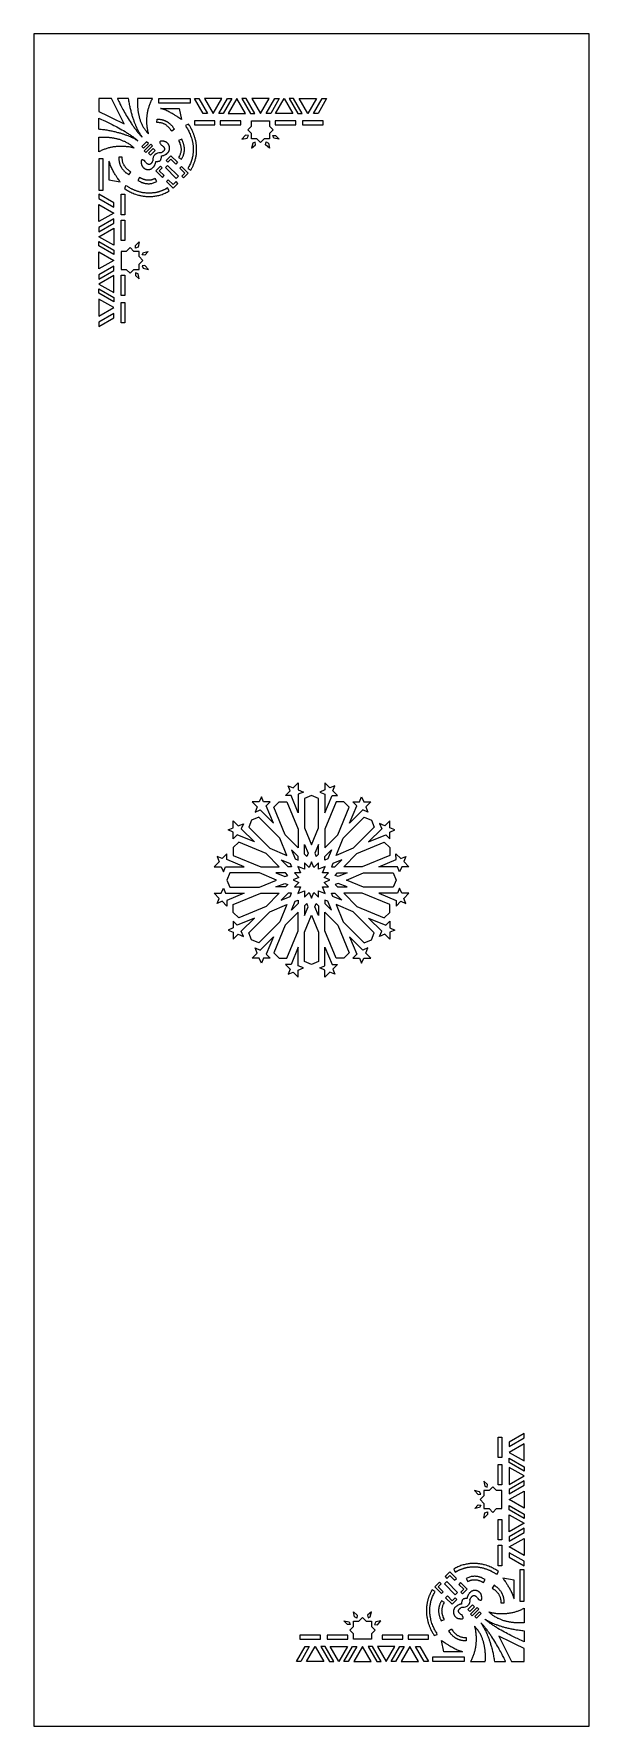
# Model space of a CAD drawing. Extents: x 3293 to 3978, y -2540 to -450.
import ezdxf

# ---------------------------------------------------------------- set-up
doc = ezdxf.new("R2010")
doc.units = 0
doc.header["$MEASUREMENT"] = 0
doc.layers.add('LAYER_1', color=18, linetype='CONTINUOUS')

msp = doc.modelspace()

# ---------------------------------------------------------------- linework, layer by layer
at = {"layer": 'LAYER_1'}
for points in [[(3293.2, -2539.9), (3978.2, -2539.9), (3978.2, -449.9), (3293.2, -449.9)], [(3388.9, -529.9), (3373.2, -529.9), (3373.2, -545.6), (3384.3, -551), (3394.4, -555.9), (3399.6, -558.5), (3404.6, -560.8)], [(3426.7, -577.4), (3426.7, -577.3), (3426.6, -577.1), (3426.2, -576.5), (3425.5, -575.6), (3425.2, -575), (3424.7, -574.4), (3424.3, -573.6), (3423.8, -572.7), (3423.2, -571.8), (3422.6, -570.8), (3422, -569.6), (3421.4, -568.4), (3420.8, -567.1), (3420.1, -565.7), (3419.4, -564.2), (3419.1, -563.4), (3418.8, -562.6), (3418.4, -561.8), (3418.1, -560.9), (3417.7, -560.1), (3417.4, -559.2), (3417, -558.2), (3416.7, -557.3), (3416.3, -556.3), (3416, -555.3), (3415.6, -554.3), (3415.3, -553.2), (3415, -552.1), (3414.6, -551), (3414.3, -549.9), (3414, -548.7), (3413.6, -547.6), (3413.3, -546.4), (3413, -545.1), (3412.7, -543.9), (3412.4, -542.6), (3412.1, -541.3), (3411.8, -539.9), (3411.5, -538.6), (3411.2, -537.2), (3411, -535.8), (3410.7, -534.3), (3410.4, -532.9), (3410.2, -531.4), (3410, -529.9), (3396.4, -529.9), (3396.4, -530.1), (3396.6, -530.4), (3396.8, -531), (3397.2, -531.7), (3397.5, -532.5), (3398, -533.5), (3398.6, -534.6), (3399.2, -535.8), (3399.8, -537.1), (3400.6, -538.5), (3401.4, -540), (3402.2, -541.6), (3403.1, -543.3), (3404.1, -545), (3405.1, -546.8), (3406.1, -548.6), (3407.2, -550.5), (3408.3, -552.4), (3409.5, -554.4), (3410.7, -556.3), (3411.9, -558.2), (3413.2, -560.2), (3413.8, -561.1), (3414.5, -562.1), (3415.1, -563.1), (3415.8, -564), (3416.5, -564.9), (3417.1, -565.9), (3417.8, -566.8), (3418.5, -567.7), (3419.2, -568.6), (3419.8, -569.5), (3420.5, -570.4), (3421.2, -571.2), (3421.9, -572.1), (3422.6, -572.9), (3423.3, -573.7), (3424, -574.5), (3424.7, -575.2), (3425.4, -576), (3426, -576.7)], [(3439.4, -529.9), (3421.2, -529.9), (3421.2, -530), (3421.2, -530.2), (3421.2, -531.2), (3421.1, -531.8), (3421.1, -532.6), (3421.1, -533.5), (3421, -534.5), (3421, -535.7), (3421.1, -536.9), (3421.1, -538.1), (3421.2, -539.5), (3421.2, -541), (3421.3, -541.7), (3421.4, -542.5), (3421.5, -543.2), (3421.5, -544), (3421.6, -544.8), (3421.8, -545.7), (3421.9, -546.5), (3422, -547.3), (3422.2, -548.2), (3422.3, -549), (3422.5, -549.9), (3422.7, -550.8), (3422.9, -551.7), (3423.1, -552.6), (3423.4, -553.5), (3423.6, -554.3), (3423.9, -555.2), (3424.2, -556.2), (3424.5, -557.1), (3424.8, -558), (3425.2, -558.9), (3425.6, -559.8), (3426, -560.7), (3426.4, -561.6), (3426.8, -562.5), (3427.3, -563.4), (3427.7, -564.2), (3428.2, -565.1), (3428.8, -566), (3429.3, -566.9), (3429.9, -567.7), (3430.5, -568.6), (3431.1, -569.4), (3431.8, -570.2), (3432.5, -571.1), (3433.2, -571.9), (3433.5, -572.3), (3433.9, -572.6), (3434.3, -573), (3434.7, -573.4), (3434.7, -573.3), (3434.6, -573.1), (3434.4, -572.3), (3434.3, -571.8), (3434.1, -571.1), (3433.9, -570.4), (3433.8, -569.5), (3433.6, -568.6), (3433.4, -567.5), (3433.2, -566.4), (3433.1, -565.2), (3432.9, -563.9), (3432.9, -563.3), (3432.8, -562.6), (3432.7, -561.9), (3432.7, -561.2), (3432.7, -560.4), (3432.6, -559.7), (3432.6, -558.9), (3432.6, -558.1), (3432.6, -557.3), (3432.6, -556.5), (3432.6, -555.7), (3432.6, -554.9), (3432.7, -554), (3432.7, -553.2), (3432.8, -552.3), (3432.9, -551.4), (3433, -550.5), (3433.1, -549.6), (3433.2, -548.7), (3433.4, -547.7), (3433.5, -546.8), (3433.7, -545.8), (3433.9, -544.9), (3434.1, -543.9), (3434.3, -543), (3434.6, -542), (3434.9, -541), (3435.2, -540), (3435.5, -539), (3435.8, -538), (3436.2, -537), (3436.6, -536), (3437, -535), (3437.4, -534), (3437.9, -532.9), (3438.4, -531.9), (3438.9, -530.9)], [(3486.1, -529.9), (3486.1, -535.4), (3447.4, -535.4), (3447.4, -529.9)], [(3475.2, -555.8), (3474.6, -555.4), (3473.9, -554.9), (3473.1, -554.3), (3472, -553.5), (3470.7, -552.6), (3470, -552.1), (3469.3, -551.6), (3468.5, -551.1), (3467.6, -550.6), (3466.8, -550), (3465.8, -549.5), (3464.9, -548.9), (3463.9, -548.3), (3462.8, -547.8), (3461.8, -547.2), (3460.7, -546.6), (3459.5, -546), (3458.4, -545.5), (3457.2, -544.9), (3455.9, -544.3), (3454.7, -543.8), (3453.4, -543.3), (3452.1, -542.8), (3450.8, -542.3), (3450.1, -542.1), (3449.4, -541.9), (3472.4, -541.9)], [(3501.9, -548.4), (3491.2, -529.9), (3495.5, -529.9), (3496.6, -529.9), (3507.3, -548.4)], [(3514.4, -548.4), (3514.4, -548.4), (3525, -529.9), (3514.4, -529.9), (3514.4, -529.9), (3514.4, -529.9), (3503.8, -529.9), (3514.4, -548.4)], [(3521.5, -548.4), (3532.2, -529.9), (3533.3, -529.9), (3537.5, -529.9), (3526.9, -548.4)], [(3543.6, -548.4), (3554.2, -548.4), (3543.6, -529.9), (3533, -548.4)], [(3560.3, -548.4), (3565.7, -548.4), (3555, -529.9), (3553.9, -529.9), (3549.6, -529.9)], [(3572.8, -548.4), (3572.8, -548.4), (3583.4, -529.9), (3572.8, -529.9), (3572.8, -529.9), (3572.8, -529.9), (3562.2, -529.9), (3572.8, -548.4)], [(3579.9, -548.4), (3590.6, -529.9), (3591.7, -529.9), (3595.9, -529.9), (3585.3, -548.4)], [(3602, -529.9), (3612.6, -548.4), (3602, -548.4), (3591.4, -548.4)], [(3618.7, -548.4), (3624.1, -548.4), (3613.4, -529.9), (3612.3, -529.9), (3608, -529.9)], [(3631.2, -548.4), (3631.2, -548.4), (3620.6, -529.9), (3631.2, -529.9), (3631.2, -529.9), (3631.2, -529.9), (3641.8, -529.9), (3631.2, -548.4)], [(3638.3, -548.4), (3649, -529.9), (3650.1, -529.9), (3654.3, -529.9), (3643.7, -548.4)], [(3421.5, -582), (3421.4, -582), (3421.3, -581.9), (3420.7, -581.5), (3419.7, -580.9), (3419.1, -580.6), (3418.4, -580.2), (3417.6, -579.7), (3416.7, -579.3), (3415.8, -578.8), (3414.7, -578.3), (3413.6, -577.7), (3412.3, -577.2), (3411, -576.6), (3409.5, -576), (3408, -575.4), (3407.2, -575.1), (3406.4, -574.8), (3405.5, -574.5), (3404.7, -574.2), (3403.8, -573.9), (3402.8, -573.6), (3401.9, -573.3), (3400.9, -573), (3399.9, -572.7), (3398.9, -572.4), (3397.9, -572.1), (3396.8, -571.9), (3395.7, -571.6), (3394.6, -571.3), (3393.4, -571), (3392.3, -570.7), (3391.1, -570.5), (3389.8, -570.2), (3388.6, -570), (3387.3, -569.7), (3386, -569.5), (3384.7, -569.3), (3383.4, -569), (3382, -568.8), (3380.6, -568.6), (3379.2, -568.4), (3377.7, -568.2), (3376.2, -568.1), (3374.7, -567.9), (3373.2, -567.7), (3373.2, -554.1), (3373.6, -554.3), (3374.8, -554.8), (3376.5, -555.6), (3378.8, -556.6), (3381.5, -557.9), (3383, -558.6), (3384.7, -559.4), (3386.3, -560.2), (3388.1, -561.1), (3389.9, -562), (3391.8, -562.9), (3393.7, -563.9), (3395.7, -564.9), (3397.7, -566), (3399.6, -567.1), (3401.6, -568.2), (3403.6, -569.4), (3405.6, -570.6), (3406.6, -571.2), (3407.6, -571.8), (3408.6, -572.4), (3409.5, -573), (3410.5, -573.6), (3411.4, -574.3), (3412.4, -574.9), (3413.3, -575.5), (3414.2, -576.2), (3415.1, -576.8), (3416, -577.4), (3416.8, -578.1), (3417.7, -578.7), (3418.5, -579.4), (3419.3, -580), (3420, -580.7), (3420.8, -581.4)], [(3445, -559.4), (3445.1, -555.3), (3446.9, -555.3), (3447.6, -555.3), (3448.2, -555.3), (3448.7, -555.4), (3449.3, -555.5), (3449.9, -555.6), (3450.5, -555.7), (3451, -555.8), (3451.5, -555.9), (3452.1, -556), (3452.6, -556.2), (3453.1, -556.3), (3453.6, -556.5), (3454.1, -556.7), (3454.6, -556.9), (3455, -557.1), (3455.5, -557.3), (3456, -557.5), (3456.4, -557.7), (3456.8, -558), (3457.2, -558.2), (3457.6, -558.5), (3458, -558.7), (3458.4, -559), (3459.2, -559.5), (3459.8, -560), (3460.5, -560.5), (3461.1, -561.1), (3461.7, -561.6), (3462.2, -562.1), (3462.7, -562.6), (3463.2, -563.1), (3463.6, -563.6), (3464, -564.1), (3464.4, -564.6), (3464.7, -565), (3465.2, -565.7), (3465.6, -566.3), (3465.8, -566.6), (3466.6, -567.7), (3463.2, -570.1), (3462.3, -568.9), (3462.1, -568.6), (3461.3, -567.5), (3460.8, -566.7), (3460.1, -565.9), (3459.7, -565.5), (3459.3, -565.1), (3458.8, -564.6), (3458.3, -564.2), (3457.8, -563.7), (3457.3, -563.3), (3456.7, -562.8), (3456.1, -562.4), (3455.5, -562), (3454.8, -561.6), (3454.1, -561.3), (3453.4, -560.9), (3452.6, -560.6), (3451.8, -560.3), (3451, -560.1), (3450.1, -559.9), (3449.2, -559.7), (3448.3, -559.6), (3447.3, -559.5)], [(3493.9, -595.1), (3493.9, -593.9), (3494, -592.7), (3494, -591.5), (3493.9, -590.4), (3493.8, -589.2), (3493.8, -588.1), (3493.6, -587), (3493.5, -585.9), (3493.4, -584.9), (3493.2, -583.8), (3493, -582.8), (3492.8, -581.8), (3492.6, -580.8), (3492.3, -579.9), (3492.1, -578.9), (3491.8, -578), (3491.5, -577.1), (3491.2, -576.2), (3491, -575.4), (3490.7, -574.5), (3490.4, -573.7), (3490, -572.9), (3489.7, -572.2), (3489.4, -571.4), (3489.1, -570.7), (3488.8, -570), (3488.5, -569.4), (3487.9, -568.1), (3487.3, -567), (3486.7, -566), (3486.2, -565.1), (3485.8, -564.3), (3485.4, -563.6), (3484.8, -562.8), (3484.1, -561.6), (3480.4, -563.2), (3481.1, -564.6), (3481.2, -565), (3481.8, -565.8), (3482.6, -567.2), (3483.1, -568), (3483.6, -569), (3484.2, -570), (3484.7, -571.2), (3485.3, -572.4), (3485.9, -573.8), (3486.5, -575.2), (3487, -576.7), (3487.5, -578.3), (3488, -580), (3488.3, -580.9), (3488.5, -581.8), (3488.7, -582.7), (3488.9, -583.6), (3489.1, -584.6), (3489.2, -585.5), (3489.4, -586.5), (3489.5, -587.5), (3489.6, -588.5), (3489.7, -589.5), (3489.7, -590.6), (3489.8, -591.6), (3489.8, -592.7), (3489.8, -593.8), (3489.7, -594.9), (3489.7, -596), (3489.6, -597.1), (3489.4, -598.2), (3489.3, -599.3), (3489.1, -600.5), (3488.9, -601.7), (3488.6, -602.8), (3488.3, -604), (3488, -605.2), (3487.6, -606.4), (3487.2, -607.6), (3486.7, -608.8), (3486.2, -610), (3485.7, -611.3), (3485.1, -612.5), (3484.5, -613.8), (3483.2, -616.2), (3486.8, -618.2), (3487.8, -616.4), (3488.2, -615.7), (3488.5, -615), (3488.9, -614.4), (3489.2, -613.7), (3489.5, -613), (3489.8, -612.3), (3490.1, -611.7), (3490.3, -611), (3490.6, -610.3), (3490.9, -609.7), (3491.1, -609), (3491.3, -608.4), (3491.6, -607.7), (3491.8, -607), (3492, -606.4), (3492.2, -605.7), (3492.3, -605.1), (3492.5, -604.4), (3492.7, -603.8), (3492.8, -603.2), (3492.9, -602.5), (3493.1, -601.9), (3493.2, -601.2), (3493.3, -600.6), (3493.4, -600), (3493.6, -598.7), (3493.7, -597.5), (3493.8, -596.3)], [(3491.2, -562.2), (3516.5, -562.2), (3516.5, -557.4), (3491.2, -557.4)], [(3523.1, -562.2), (3548.4, -562.2), (3548.4, -557.4), (3523.1, -557.4)], [(3572.8, -557.4), (3583.9, -557.4), (3583.9, -557.4), (3583.9, -563.9), (3588.5, -568.5), (3583.9, -573.1), (3583.9, -579.6), (3577.4, -579.6), (3572.8, -584.2), (3568.2, -579.6), (3561.7, -579.6), (3561.7, -573.1), (3557.1, -568.5), (3561.7, -563.9), (3561.7, -557.4), (3561.8, -557.4)], [(3591, -562.2), (3616.3, -562.2), (3616.3, -557.4), (3591, -557.4)], [(3624.7, -562.2), (3650, -562.2), (3650, -557.4), (3624.7, -557.4)], [(3373.2, -595.7), (3373.2, -577.5), (3373.3, -577.5), (3373.6, -577.4), (3374.5, -577.4), (3375.2, -577.4), (3376, -577.3), (3376.9, -577.3), (3377.9, -577.3), (3379, -577.3), (3380.2, -577.3), (3381.5, -577.3), (3382.8, -577.4), (3384.3, -577.5), (3385, -577.5), (3385.8, -577.6), (3386.6, -577.7), (3387.4, -577.8), (3388.2, -577.9), (3389, -578), (3389.8, -578.1), (3390.7, -578.2), (3391.5, -578.4), (3392.4, -578.6), (3393.2, -578.7), (3394.1, -578.9), (3395, -579.1), (3395.9, -579.4), (3396.8, -579.6), (3397.7, -579.9), (3398.6, -580.1), (3399.5, -580.4), (3400.4, -580.7), (3401.3, -581.1), (3402.2, -581.4), (3403.1, -581.8), (3404, -582.2), (3404.9, -582.6), (3405.8, -583), (3406.7, -583.5), (3407.6, -584), (3408.4, -584.5), (3409.3, -585), (3410.2, -585.6), (3411, -586.1), (3411.9, -586.7), (3412.7, -587.4), (3413.6, -588), (3414.4, -588.7), (3415.2, -589.4), (3415.6, -589.8), (3416, -590.1), (3416.4, -590.5), (3416.7, -590.9), (3416.6, -590.9), (3416.4, -590.8), (3415.6, -590.6), (3415.1, -590.5), (3414.4, -590.3), (3413.7, -590.2), (3412.8, -590), (3411.9, -589.8), (3410.9, -589.6), (3409.7, -589.5), (3408.5, -589.3), (3407.3, -589.2), (3406.6, -589.1), (3405.9, -589), (3405.2, -589), (3404.5, -588.9), (3403.8, -588.9), (3403, -588.8), (3402.2, -588.8), (3401.5, -588.8), (3400.7, -588.8), (3399.9, -588.8), (3399, -588.8), (3398.2, -588.9), (3397.3, -588.9), (3396.5, -589), (3395.6, -589), (3394.7, -589.1), (3393.8, -589.2), (3392.9, -589.3), (3392, -589.4), (3391.1, -589.6), (3390.1, -589.7), (3389.2, -589.9), (3388.2, -590.1), (3387.2, -590.3), (3386.3, -590.6), (3385.3, -590.8), (3384.3, -591.1), (3383.3, -591.4), (3382.3, -591.7), (3381.3, -592.1), (3380.3, -592.4), (3379.3, -592.8), (3378.3, -593.2), (3377.3, -593.7), (3376.2, -594.1), (3375.2, -594.6), (3374.2, -595.1)], [(3434.4, -585.4), (3432.1, -583.2), (3426.3, -589), (3428.6, -591.2)], [(3471.6, -602.6), (3475.1, -604.7), (3476.1, -603.1), (3476.4, -602.6), (3476.7, -602), (3476.9, -601.5), (3477.2, -601), (3477.4, -600.4), (3477.6, -599.9), (3477.8, -599.4), (3477.9, -598.8), (3478.1, -598.3), (3478.2, -597.8), (3478.4, -597.3), (3478.5, -596.7), (3478.6, -596.2), (3478.6, -595.7), (3478.7, -595.2), (3478.8, -594.7), (3478.8, -594.2), (3478.9, -593.7), (3478.9, -593.3), (3478.9, -592.8), (3478.9, -592.3), (3478.9, -591.8), (3478.9, -591.4), (3478.8, -590.5), (3478.7, -589.6), (3478.6, -588.8), (3478.4, -588), (3478.3, -587.2), (3478.1, -586.5), (3477.9, -585.8), (3477.7, -585.1), (3477.5, -584.5), (3477.3, -583.9), (3477.1, -583.4), (3476.9, -582.9), (3476.6, -582.1), (3476.3, -581.5), (3476.1, -581.1), (3475.6, -579.9), (3471.7, -581.5), (3472.3, -582.9), (3472.5, -583.3), (3473.1, -584.5), (3473.4, -585.4), (3473.7, -586.4), (3473.9, -586.9), (3474.1, -587.5), (3474.2, -588.1), (3474.3, -588.8), (3474.5, -589.4), (3474.6, -590.1), (3474.6, -590.8), (3474.7, -591.6), (3474.7, -592.3), (3474.7, -593.1), (3474.7, -593.9), (3474.6, -594.7), (3474.4, -595.5), (3474.3, -596.3), (3474.1, -597.2), (3473.8, -598), (3473.5, -598.9), (3473.1, -599.7), (3472.7, -600.6)], [(3557.8, -575.3), (3554.4, -575.1), (3549.9, -579.9), (3556.5, -578.6)], [(3566, -583.5), (3563.1, -585), (3561.7, -591), (3566.5, -586.8)], [(3579.6, -583.4), (3582.6, -584.9), (3584, -591.1), (3579.1, -586.8)], [(3588, -575.4), (3591.3, -575.2), (3595.6, -579.8), (3589.3, -578.5)], [(3373.2, -642.9), (3378.8, -642.9), (3378.8, -604.2), (3373.2, -604.2)], [(3402.1, -602.3), (3398, -602.3), (3398, -604.2), (3398, -604.8), (3398.1, -605.4), (3398.1, -606), (3398.2, -606.6), (3398.3, -607.2), (3398.4, -607.7), (3398.5, -608.3), (3398.6, -608.8), (3398.8, -609.4), (3398.9, -609.9), (3399.1, -610.4), (3399.2, -610.9), (3399.4, -611.4), (3399.6, -611.9), (3399.8, -612.3), (3400, -612.8), (3400.2, -613.2), (3400.5, -613.7), (3400.7, -614.1), (3400.9, -614.5), (3401.2, -614.9), (3401.4, -615.3), (3401.7, -615.7), (3402.2, -616.4), (3402.7, -617.1), (3403.2, -617.8), (3403.8, -618.4), (3404.3, -619), (3404.8, -619.5), (3405.4, -620), (3405.9, -620.5), (3406.4, -620.9), (3406.8, -621.3), (3407.3, -621.6), (3407.7, -622), (3408.4, -622.5), (3409, -622.9), (3409.3, -623), (3410.4, -623.9), (3412.9, -620.5), (3411.6, -619.6), (3411.3, -619.4), (3410.2, -618.6), (3409.5, -618), (3408.6, -617.3), (3408.2, -617), (3407.8, -616.5), (3407.3, -616.1), (3406.9, -615.6), (3406.4, -615.1), (3406, -614.5), (3405.6, -614), (3405.2, -613.4), (3404.7, -612.7), (3404.4, -612.1), (3404, -611.4), (3403.6, -610.6), (3403.3, -609.9), (3403, -609.1), (3402.8, -608.2), (3402.6, -607.4), (3402.4, -606.5), (3402.3, -605.6), (3402.2, -604.6)], [(3439.6, -588.3), (3437.4, -586), (3429.1, -594.2), (3431.4, -596.5)], [(3434.7, -597.3), (3436.9, -599.6), (3442.7, -593.8), (3440.5, -591.5)], [(3462.2, -600.5), (3470.3, -608.5), (3468.1, -610.7), (3462.2, -604.7), (3458.4, -608.4), (3456.3, -606.3)], [(3399.8, -632.8), (3399.3, -632.2), (3398.9, -631.6), (3398.2, -630.7), (3397.4, -629.6), (3396.6, -628.4), (3396.1, -627.7), (3395.6, -626.9), (3395.1, -626.1), (3394.5, -625.3), (3394, -624.4), (3393.4, -623.5), (3392.8, -622.5), (3392.3, -621.5), (3391.7, -620.5), (3391.1, -619.4), (3390.5, -618.3), (3390, -617.2), (3389.4, -616), (3388.8, -614.8), (3388.3, -613.6), (3387.8, -612.3), (3387.2, -611), (3386.7, -609.7), (3386.3, -608.4), (3386, -607.7), (3385.8, -607.1), (3385.8, -630)], [(3443.6, -619), (3451.7, -627.1), (3453.8, -624.9), (3447.9, -619), (3451.6, -615.3), (3449.5, -613.2)], [(3455.4, -615.1), (3468.9, -628.5), (3471.7, -625.7), (3458.2, -612.3)], [(3475.4, -613.7), (3483.5, -621.8), (3477.7, -627.6), (3475.6, -625.5), (3479.2, -621.8), (3473.3, -615.9)], [(3406.4, -637.5), (3405.1, -641.3), (3406.2, -641.8), (3406.4, -641.9), (3407.3, -642.5), (3408.7, -643.3), (3409.5, -643.8), (3410.5, -644.3), (3411.6, -644.9), (3412.9, -645.5), (3414.2, -646.1), (3415.6, -646.7), (3417.1, -647.3), (3418.7, -647.9), (3420.4, -648.5), (3422.1, -649), (3423.1, -649.2), (3424, -649.5), (3424.9, -649.7), (3425.9, -649.9), (3426.9, -650.1), (3427.9, -650.2), (3429, -650.4), (3430, -650.5), (3431.1, -650.6), (3432.2, -650.7), (3433.3, -650.8), (3434.4, -650.8), (3435.5, -650.8), (3436.6, -650.8), (3437.8, -650.8), (3439, -650.7), (3440.1, -650.6), (3441.3, -650.5), (3442.5, -650.3), (3443.8, -650.1), (3445, -649.8), (3446.2, -649.6), (3447.5, -649.3), (3448.7, -648.9), (3450, -648.5), (3451.3, -648.1), (3452.6, -647.6), (3453.9, -647.1), (3455.2, -646.5), (3456.5, -645.9), (3457.8, -645.2), (3460.2, -643.9), (3458.2, -640.2), (3456.4, -641.2), (3455.8, -641.5), (3455.2, -641.8), (3454.6, -642.1), (3454, -642.4), (3453.4, -642.7), (3452.8, -643), (3452.2, -643.2), (3451.6, -643.5), (3451.1, -643.7), (3450.5, -643.9), (3449.9, -644.1), (3449.3, -644.3), (3448.7, -644.5), (3448.1, -644.7), (3447.6, -644.9), (3447, -645.1), (3446.4, -645.2), (3445.8, -645.4), (3445.3, -645.5), (3444.7, -645.6), (3444.1, -645.8), (3443.6, -645.9), (3443, -646), (3442.5, -646.1), (3441.9, -646.2), (3440.8, -646.3), (3439.7, -646.4), (3438.6, -646.5), (3437.6, -646.6), (3436.5, -646.6), (3435.5, -646.7), (3434.5, -646.6), (3433.4, -646.6), (3432.4, -646.6), (3431.5, -646.5), (3430.5, -646.4), (3429.5, -646.3), (3428.6, -646.1), (3427.6, -646), (3426.7, -645.8), (3425.8, -645.6), (3425, -645.4), (3424.1, -645.2), (3423.2, -645), (3422.4, -644.7), (3421.6, -644.5), (3420.8, -644.2), (3420.1, -644), (3419.3, -643.7), (3418.6, -643.4), (3417.9, -643.2), (3417.2, -642.9), (3416.5, -642.6), (3415.9, -642.3), (3415.2, -642), (3414.7, -641.7), (3414.1, -641.5), (3413.5, -641.2), (3412.5, -640.7), (3411.6, -640.2), (3410.8, -639.7), (3410.1, -639.3), (3409.5, -638.9), (3408.6, -638.4), (3408.2, -638.1), (3407.9, -638)], [(3443, -628.4), (3441.4, -629.2), (3440.9, -629.4), (3440.5, -629.5), (3440.1, -629.7), (3439.7, -629.8), (3439.3, -630), (3438.9, -630.1), (3438.5, -630.2), (3438.1, -630.3), (3437.8, -630.4), (3437.4, -630.5), (3437, -630.5), (3436.6, -630.6), (3436.2, -630.6), (3435.8, -630.7), (3435.5, -630.7), (3435.1, -630.7), (3434.7, -630.7), (3434.4, -630.7), (3434, -630.7), (3433.7, -630.7), (3433.3, -630.7), (3433, -630.6), (3432.6, -630.6), (3432, -630.5), (3431.3, -630.4), (3430.7, -630.2), (3430.1, -630.1), (3429.5, -629.9), (3428.9, -629.8), (3428.4, -629.6), (3427.9, -629.4), (3427.4, -629.2), (3427, -629), (3426.6, -628.8), (3426.2, -628.6), (3425.6, -628.3), (3425.1, -628), (3424.7, -627.8), (3423.3, -627.1), (3421.4, -630.8), (3422.7, -631.5), (3423, -631.7), (3424.3, -632.4), (3425.3, -632.8), (3426.3, -633.3), (3427, -633.5), (3427.6, -633.7), (3428.3, -633.9), (3429, -634.1), (3429.7, -634.3), (3430.5, -634.5), (3431.3, -634.6), (3432.1, -634.7), (3433, -634.8), (3433.9, -634.9), (3434.8, -634.9), (3435.7, -634.9), (3436.7, -634.8), (3437.6, -634.7), (3438.6, -634.5), (3439.6, -634.2), (3440.6, -634), (3441.6, -633.6), (3442.6, -633.2), (3444.8, -632.1)], [(3456.9, -632.3), (3464.9, -640.3), (3470.8, -634.5), (3468.7, -632.4), (3464.9, -636.1), (3459, -630.1)], [(3391.7, -658.7), (3373.2, -648), (3373.2, -652.3), (3373.2, -653.4), (3391.7, -664.1)], [(3391.7, -671.2), (3391.7, -671.2), (3373.2, -681.8), (3373.2, -671.2), (3373.2, -671.2), (3373.2, -671.2), (3373.2, -660.6), (3391.7, -671.2)], [(3405.5, -648), (3405.5, -673.3), (3400.7, -673.3), (3400.7, -648)], [(3391.7, -678.3), (3373.2, -689), (3373.2, -690.1), (3373.2, -694.3), (3391.7, -683.7)], [(3405.5, -679.9), (3405.5, -705.2), (3400.7, -705.2), (3400.7, -679.9)], [(3391.7, -700.4), (3391.7, -711), (3373.2, -700.4), (3391.7, -689.8)], [(3391.7, -717.1), (3391.7, -722.5), (3373.2, -711.8), (3373.2, -710.7), (3373.2, -706.4)], [(3418.7, -714.6), (3418.4, -711.2), (3423.2, -706.7), (3421.9, -713.3)], [(3391.7, -729.6), (3391.7, -729.6), (3373.2, -740.2), (3373.2, -729.6), (3373.2, -729.6), (3373.2, -729.6), (3373.2, -719), (3391.7, -729.6)], [(3400.7, -729.6), (3400.7, -740.7), (3400.7, -740.7), (3407.2, -740.7), (3411.8, -745.3), (3416.4, -740.7), (3422.9, -740.7), (3422.9, -734.2), (3427.5, -729.6), (3422.9, -725), (3422.9, -718.5), (3416.4, -718.5), (3411.8, -713.9), (3407.2, -718.5), (3400.7, -718.5), (3400.7, -718.6)], [(3426.9, -722.8), (3428.3, -719.9), (3434.3, -718.5), (3430.1, -723.3)], [(3391.7, -736.7), (3373.2, -747.4), (3373.2, -748.5), (3373.2, -752.7), (3391.7, -742.1)], [(3373.2, -758.8), (3391.7, -769.4), (3391.7, -758.8), (3391.7, -748.2)], [(3405.5, -747.8), (3405.5, -773.1), (3400.7, -773.1), (3400.7, -747.8)], [(3418.7, -744.8), (3418.5, -748.1), (3423.1, -752.4), (3421.8, -746.1)], [(3426.8, -736.4), (3428.2, -739.4), (3434.4, -740.8), (3430.1, -735.9)], [(3391.7, -775.5), (3391.7, -780.9), (3373.2, -770.2), (3373.2, -769.1), (3373.2, -764.8)], [(3391.7, -788), (3391.7, -788), (3373.2, -777.4), (3373.2, -788), (3373.2, -788), (3373.2, -788), (3373.2, -798.6), (3391.7, -788)], [(3405.5, -781.5), (3405.5, -806.8), (3400.7, -806.8), (3400.7, -781.5)], [(3391.7, -795.1), (3373.2, -805.8), (3373.2, -806.9), (3373.2, -811.1), (3391.7, -800.5)], [(3619.2, -1411.9), (3610.4, -1390.6), (3603.5, -1390.6), (3609.3, -1384.7), (3606.7, -1378.4), (3613.1, -1381), (3619.2, -1374.9), (3619.2, -1383.5), (3625.6, -1386.2), (3619.2, -1388.8)], [(3652.1, -1411.9), (3661, -1390.6), (3667.8, -1390.6), (3662, -1384.7), (3664.6, -1378.4), (3658.3, -1381), (3652.1, -1374.9), (3652.1, -1383.5), (3645.8, -1386.2), (3652.1, -1388.8)], [(3588.7, -1424.5), (3579.9, -1403.2), (3584.8, -1398.4), (3576.5, -1398.4), (3573.9, -1392), (3571.2, -1398.4), (3562.5, -1398.4), (3568.7, -1404.5), (3566.1, -1410.9), (3572.4, -1408.2)], [(3619.3, -1455), (3603.1, -1438.9), (3589.1, -1405), (3595.7, -1398.4), (3605.2, -1398.3), (3619.2, -1432.2)], [(3635.7, -1390.4), (3626.9, -1394), (3627, -1430.6), (3635.7, -1451.6), (3644.4, -1430.6), (3644.4, -1394)], [(3652.1, -1455), (3668.2, -1438.9), (3682.3, -1405), (3675.6, -1398.3), (3666.1, -1398.3), (3652.1, -1432.2)], [(3682.6, -1424.5), (3691.4, -1403.2), (3686.6, -1398.4), (3694.8, -1398.4), (3697.5, -1392), (3700.1, -1398.4), (3708.8, -1398.4), (3702.6, -1404.5), (3705.3, -1410.9), (3698.9, -1408.2)], [(3561.8, -1421.1), (3558.2, -1429.8), (3584.1, -1455.7), (3605.3, -1464.5), (3596.5, -1443.3), (3570.5, -1417.4)], [(3709.5, -1421.1), (3713.1, -1429.8), (3687.2, -1455.7), (3666, -1464.5), (3674.9, -1443.3), (3700.8, -1417.4)], [(3565.4, -1447.9), (3544, -1439.1), (3539.2, -1444), (3539.2, -1435.7), (3532.8, -1433.1), (3539.2, -1430.4), (3539.2, -1421.7), (3545.3, -1427.9), (3551.7, -1425.3), (3549, -1431.6)], [(3706, -1447.9), (3727.3, -1439.1), (3732.2, -1443.9), (3732.2, -1435.7), (3738.5, -1433), (3732.2, -1430.4), (3732.2, -1421.7), (3726, -1427.9), (3719.7, -1425.2), (3722.3, -1431.6)], [(3552.7, -1478.4), (3531.4, -1469.6), (3531.4, -1462.7), (3525.5, -1468.5), (3519.2, -1465.9), (3521.8, -1472.3), (3515.7, -1478.4), (3524.4, -1478.4), (3527, -1484.8), (3529.6, -1478.4)], [(3595.8, -1478.4), (3579.7, -1462.3), (3545.9, -1448.3), (3539.2, -1454.9), (3539.2, -1464.4), (3573, -1478.4)], [(3615.4, -1468.6), (3619.3, -1470.2), (3619.3, -1466), (3610.9, -1457.6)], [(3630, -1465.7), (3627, -1462.8), (3627, -1450.9), (3631.6, -1461.9)], [(3641.4, -1465.7), (3644.3, -1462.8), (3644.3, -1450.9), (3639.8, -1461.9)], [(3655.9, -1468.6), (3652.1, -1470.2), (3652.1, -1466), (3660.5, -1457.6)], [(3675.5, -1478.4), (3691.6, -1462.3), (3725.5, -1448.2), (3732.2, -1454.9), (3732.2, -1464.4), (3698.3, -1478.4)], [(3718.6, -1478.4), (3740, -1469.6), (3739.9, -1462.7), (3745.8, -1468.5), (3752.2, -1465.9), (3749.5, -1472.2), (3755.7, -1478.4), (3747, -1478.4), (3744.4, -1484.8), (3741.7, -1478.4)], [(3609.4, -1474.6), (3611, -1478.5), (3606.8, -1478.5), (3598.4, -1470.1)], [(3613.1, -1494.8), (3620.2, -1497.8), (3614.6, -1503.5), (3622.2, -1503.5), (3618.8, -1511.7), (3627, -1508.3), (3627, -1515.9), (3632.7, -1510.3), (3635.7, -1517.4), (3638.6, -1510.3), (3644.3, -1515.9), (3644.3, -1508.3), (3652.6, -1511.7), (3649.2, -1503.5), (3656.8, -1503.5), (3651.1, -1497.8), (3658.3, -1494.8), (3651.1, -1491.9), (3656.8, -1486.2), (3649.2, -1486.2), (3652.6, -1478), (3644.3, -1481.4), (3644.3, -1473.8), (3638.6, -1479.4), (3635.7, -1472.3), (3632.7, -1479.4), (3627, -1473.8), (3627, -1481.4), (3618.8, -1478), (3622.2, -1486.2), (3614.6, -1486.2), (3620.2, -1491.9)], [(3662, -1474.6), (3660.4, -1478.5), (3664.5, -1478.4), (3672.9, -1470.1)], [(3531.2, -1494.9), (3534.8, -1503.6), (3571.5, -1503.6), (3592.4, -1494.9), (3571.5, -1486.2), (3534.8, -1486.1)], [(3606.5, -1489.2), (3603.6, -1486.2), (3591.7, -1486.2), (3602.7, -1490.7)], [(3606.5, -1500.6), (3603.6, -1503.5), (3591.7, -1503.5), (3602.7, -1499)], [(3664.8, -1489.2), (3667.8, -1486.2), (3679.6, -1486.2), (3668.7, -1490.7)], [(3664.8, -1500.6), (3667.8, -1503.5), (3679.6, -1503.5), (3668.7, -1499)], [(3740.2, -1494.9), (3736.5, -1503.6), (3699.9, -1503.6), (3678.9, -1494.9), (3699.9, -1486.1), (3736.5, -1486.1)], [(3552.7, -1511.3), (3531.4, -1520.1), (3531.4, -1527), (3525.6, -1521.2), (3519.2, -1523.8), (3521.8, -1517.5), (3515.7, -1511.3), (3524.4, -1511.3), (3527, -1505), (3529.6, -1511.3)], [(3595.8, -1511.3), (3579.7, -1527.4), (3545.9, -1541.5), (3539.2, -1534.8), (3539.2, -1525.3), (3573, -1511.3)], [(3561.8, -1568.7), (3558.2, -1559.9), (3584.1, -1534), (3605.3, -1525.2), (3596.5, -1546.4), (3570.6, -1572.3)], [(3609.4, -1515.1), (3611, -1511.3), (3606.8, -1511.3), (3598.4, -1519.6)], [(3615.4, -1521.1), (3619.3, -1519.6), (3619.3, -1523.7), (3610.9, -1532.1)], [(3630, -1524), (3627, -1526.9), (3627, -1538.8), (3631.6, -1527.8)], [(3641.4, -1524), (3644.3, -1526.9), (3644.3, -1538.8), (3639.8, -1527.8)], [(3655.9, -1521.1), (3652.1, -1519.6), (3652.1, -1523.7), (3660.5, -1532.1)], [(3662, -1515.1), (3660.4, -1511.3), (3664.5, -1511.3), (3672.9, -1519.6)], [(3709.5, -1568.6), (3713.1, -1559.9), (3687.2, -1534), (3666, -1525.2), (3674.9, -1546.4), (3700.8, -1572.3)], [(3675.5, -1511.3), (3691.6, -1527.4), (3725.5, -1541.5), (3732.2, -1534.8), (3732.2, -1525.3), (3698.3, -1511.3)], [(3718.6, -1511.3), (3740, -1520.1), (3740, -1527), (3745.8, -1521.2), (3752.2, -1523.8), (3749.5, -1517.5), (3755.7, -1511.3), (3747, -1511.3), (3744.4, -1504.9), (3741.7, -1511.3)], [(3565.4, -1541.8), (3544, -1550.6), (3539.2, -1545.8), (3539.2, -1554), (3532.8, -1556.7), (3539.2, -1559.3), (3539.2, -1568), (3545.3, -1561.8), (3551.7, -1564.5), (3549.1, -1558.1)], [(3619.3, -1534.7), (3603.1, -1550.8), (3589.1, -1584.7), (3595.8, -1591.4), (3605.2, -1591.4), (3619.3, -1557.5)], [(3635.7, -1599.3), (3626.9, -1595.7), (3627, -1559.1), (3635.7, -1538.1), (3644.4, -1559.1), (3644.4, -1595.7)], [(3652.1, -1534.7), (3668.2, -1550.8), (3682.3, -1584.7), (3675.6, -1591.4), (3666.1, -1591.4), (3652.1, -1557.5)], [(3706, -1541.8), (3727.3, -1550.6), (3732.2, -1545.8), (3732.2, -1554), (3738.5, -1556.7), (3732.2, -1559.3), (3732.2, -1568), (3726, -1561.8), (3719.7, -1564.5), (3722.3, -1558.1)], [(3588.8, -1565.2), (3579.9, -1586.5), (3584.8, -1591.4), (3576.5, -1591.4), (3573.9, -1597.7), (3571.2, -1591.4), (3562.6, -1591.3), (3568.7, -1585.2), (3566.1, -1578.8), (3572.4, -1581.5)], [(3682.6, -1565.2), (3691.4, -1586.5), (3686.6, -1591.4), (3694.9, -1591.3), (3697.5, -1597.7), (3700.1, -1591.3), (3708.8, -1591.3), (3702.7, -1585.2), (3705.3, -1578.8), (3698.9, -1581.5)], [(3619.2, -1577.8), (3610.4, -1599.1), (3603.5, -1599.1), (3609.4, -1605), (3606.7, -1611.3), (3613.1, -1608.7), (3619.2, -1614.9), (3619.2, -1606.2), (3625.6, -1603.5), (3619.2, -1600.9)], [(3652.1, -1577.8), (3661, -1599.1), (3667.8, -1599.1), (3662, -1605), (3664.6, -1611.3), (3658.3, -1608.7), (3652.1, -1614.9), (3652.1, -1606.2), (3645.8, -1603.5), (3652.1, -1600.9)], [(3865.9, -2208.2), (3865.9, -2182.9), (3870.6, -2182.9), (3870.6, -2208.2)], [(3879.6, -2194.6), (3898.2, -2183.9), (3898.2, -2182.9), (3898.2, -2178.6), (3879.6, -2189.2)], [(3879.6, -2201.7), (3879.6, -2201.7), (3898.2, -2212.3), (3898.2, -2201.7), (3898.2, -2201.7), (3898.2, -2201.7), (3898.2, -2191.1), (3879.6, -2201.7)], [(3879.6, -2214.2), (3879.6, -2208.8), (3898.2, -2219.5), (3898.2, -2220.6), (3898.2, -2224.9)], [(3865.9, -2241.9), (3865.9, -2216.6), (3870.6, -2216.6), (3870.6, -2241.9)], [(3898.2, -2230.9), (3879.6, -2220.3), (3879.6, -2230.9), (3879.6, -2241.5)], [(3844.6, -2253.3), (3843.1, -2250.3), (3836.9, -2248.9), (3841.2, -2253.8)], [(3870.6, -2260.1), (3870.6, -2249), (3870.6, -2249), (3864.1, -2249), (3859.5, -2244.4), (3854.9, -2249), (3848.4, -2249), (3848.4, -2255.5), (3843.8, -2260.1), (3848.4, -2264.7), (3848.4, -2271.2), (3854.9, -2271.2), (3859.5, -2275.8), (3864.1, -2271.2), (3870.6, -2271.2), (3870.6, -2271.1)], [(3852.6, -2244.9), (3852.8, -2241.6), (3848.2, -2237.3), (3849.5, -2243.6)], [(3879.6, -2253), (3898.2, -2242.3), (3898.2, -2241.3), (3898.2, -2237), (3879.6, -2247.6)], [(3879.6, -2260.1), (3879.6, -2260.1), (3898.2, -2249.5), (3898.2, -2260.1), (3898.2, -2260.1), (3898.2, -2260.1), (3898.2, -2270.7), (3879.6, -2260.1)], [(3844.5, -2266.9), (3843.1, -2269.8), (3837, -2271.2), (3841.2, -2266.4)], [(3852.7, -2275.2), (3852.9, -2278.5), (3848.2, -2283), (3849.5, -2276.4)], [(3879.6, -2272.6), (3879.6, -2267.3), (3898.2, -2277.9), (3898.2, -2279), (3898.2, -2283.3)], [(3865.9, -2309.8), (3865.9, -2284.5), (3870.6, -2284.5), (3870.6, -2309.8)], [(3879.6, -2289.3), (3879.6, -2278.7), (3898.2, -2289.3), (3879.6, -2299.9)], [(3879.6, -2311.4), (3898.2, -2300.8), (3898.2, -2299.7), (3898.2, -2295.4), (3879.6, -2306)], [(3865.9, -2341.7), (3865.9, -2316.4), (3870.6, -2316.4), (3870.6, -2341.7)], [(3879.6, -2318.5), (3879.6, -2318.5), (3898.2, -2308), (3898.2, -2318.5), (3898.2, -2318.5), (3898.2, -2318.5), (3898.2, -2329.1), (3879.6, -2318.5)], [(3864.9, -2352.3), (3866.3, -2348.4), (3865.1, -2347.9), (3865, -2347.8), (3864.1, -2347.2), (3862.7, -2346.4), (3861.8, -2345.9), (3860.8, -2345.4), (3859.7, -2344.8), (3858.5, -2344.2), (3857.2, -2343.6), (3855.8, -2343), (3854.3, -2342.4), (3852.7, -2341.8), (3851, -2341.2), (3849.2, -2340.7), (3848.3, -2340.5), (3847.4, -2340.2), (3846.4, -2340), (3845.4, -2339.8), (3844.4, -2339.6), (3843.4, -2339.5), (3842.4, -2339.3), (3841.3, -2339.2), (3840.3, -2339.1), (3839.2, -2339), (3838.1, -2338.9), (3837, -2338.9), (3835.9, -2338.9), (3834.7, -2338.9), (3833.6, -2338.9), (3832.4, -2339), (3831.2, -2339.1), (3830, -2339.3), (3828.8, -2339.4), (3827.6, -2339.6), (3826.4, -2339.9), (3825.1, -2340.1), (3823.9, -2340.5), (3822.6, -2340.8), (3821.3, -2341.2), (3820.1, -2341.6), (3818.8, -2342.1), (3817.5, -2342.6), (3816.2, -2343.2), (3814.9, -2343.8), (3813.6, -2344.5), (3811.1, -2345.8), (3813.1, -2349.5), (3814.9, -2348.5), (3815.5, -2348.2), (3816.1, -2347.9), (3816.7, -2347.6), (3817.3, -2347.3), (3817.9, -2347), (3818.5, -2346.8), (3819.1, -2346.5), (3819.7, -2346.3), (3820.3, -2346), (3820.9, -2345.8), (3821.5, -2345.6), (3822.1, -2345.4), (3822.6, -2345.2), (3823.2, -2345), (3823.8, -2344.8), (3824.4, -2344.7), (3824.9, -2344.5), (3825.5, -2344.3), (3826.1, -2344.2), (3826.6, -2344.1), (3827.2, -2344), (3827.8, -2343.8), (3828.3, -2343.7), (3828.9, -2343.6), (3829.4, -2343.6), (3830.5, -2343.4), (3831.6, -2343.3), (3832.7, -2343.2), (3833.8, -2343.1), (3834.8, -2343.1), (3835.9, -2343.1), (3836.9, -2343.1), (3837.9, -2343.1), (3838.9, -2343.2), (3839.9, -2343.2), (3840.9, -2343.3), (3841.8, -2343.5), (3842.8, -2343.6), (3843.7, -2343.8), (3844.6, -2343.9), (3845.5, -2344.1), (3846.4, -2344.3), (3847.3, -2344.5), (3848.1, -2344.7), (3848.9, -2345), (3849.7, -2345.2), (3850.5, -2345.5), (3851.3, -2345.7), (3852, -2346), (3852.8, -2346.3), (3853.5, -2346.6), (3854.2, -2346.8), (3854.8, -2347.1), (3855.5, -2347.4), (3856.1, -2347.7), (3856.7, -2348), (3857.3, -2348.2), (3857.8, -2348.5), (3858.8, -2349.1), (3859.8, -2349.6), (3860.6, -2350), (3861.3, -2350.4), (3861.9, -2350.8), (3862.8, -2351.4), (3863.1, -2351.6), (3863.4, -2351.7)], [(3879.6, -2331), (3898.2, -2341.7), (3898.2, -2337.4), (3898.2, -2336.3), (3879.6, -2325.7)], [(3815.9, -2374.6), (3802.5, -2361.2), (3799.7, -2364), (3813.1, -2377.5)], [(3814.5, -2357.4), (3806.4, -2349.4), (3800.6, -2355.2), (3802.7, -2357.3), (3806.4, -2353.6), (3812.3, -2359.6)], [(3828.4, -2361.3), (3830, -2360.5), (3830.4, -2360.4), (3830.8, -2360.2), (3831.2, -2360), (3831.6, -2359.9), (3832, -2359.7), (3832.4, -2359.6), (3832.8, -2359.5), (3833.2, -2359.4), (3833.6, -2359.3), (3834, -2359.3), (3834.4, -2359.2), (3834.8, -2359.1), (3835.1, -2359.1), (3835.5, -2359.1), (3835.9, -2359), (3836.2, -2359), (3836.6, -2359), (3837, -2359), (3837.3, -2359), (3837.7, -2359), (3838, -2359.1), (3838.4, -2359.1), (3838.7, -2359.1), (3839.4, -2359.2), (3840, -2359.3), (3840.7, -2359.5), (3841.3, -2359.6), (3841.9, -2359.8), (3842.4, -2360), (3843, -2360.1), (3843.5, -2360.3), (3843.9, -2360.5), (3844.4, -2360.7), (3844.8, -2360.9), (3845.1, -2361.1), (3845.8, -2361.4), (3846.3, -2361.7), (3846.6, -2361.9), (3848, -2362.6), (3849.9, -2358.9), (3848.7, -2358.2), (3848.3, -2358), (3847, -2357.3), (3846.1, -2356.9), (3845, -2356.4), (3844.4, -2356.2), (3843.7, -2356), (3843.1, -2355.8), (3842.4, -2355.6), (3841.6, -2355.4), (3840.8, -2355.2), (3840, -2355.1), (3839.2, -2355), (3838.4, -2354.9), (3837.5, -2354.8), (3836.6, -2354.8), (3835.6, -2354.9), (3834.7, -2354.9), (3833.7, -2355.1), (3832.8, -2355.2), (3831.8, -2355.5), (3830.7, -2355.8), (3829.7, -2356.1), (3828.7, -2356.5), (3826.5, -2357.6)], [(3871.6, -2356.9), (3872, -2357.5), (3872.5, -2358.1), (3873.1, -2359), (3873.9, -2360.1), (3874.8, -2361.3), (3875.3, -2362), (3875.8, -2362.8), (3876.3, -2363.6), (3876.8, -2364.4), (3877.4, -2365.3), (3877.9, -2366.2), (3878.5, -2367.2), (3879.1, -2368.2), (3879.7, -2369.2), (3880.2, -2370.3), (3880.8, -2371.4), (3881.4, -2372.5), (3882, -2373.7), (3882.5, -2374.9), (3883.1, -2376.1), (3883.6, -2377.4), (3884.1, -2378.7), (3884.6, -2380), (3885.1, -2381.3), (3885.3, -2382), (3885.6, -2382.7), (3885.6, -2359.7)], [(3898.2, -2346.8), (3892.6, -2346.8), (3892.6, -2385.5), (3898.2, -2385.5)], [(3777.4, -2394.6), (3777.4, -2395.8), (3777.4, -2397), (3777.4, -2398.2), (3777.4, -2399.3), (3777.5, -2400.5), (3777.6, -2401.6), (3777.7, -2402.7), (3777.8, -2403.8), (3778, -2404.8), (3778.2, -2405.9), (3778.4, -2406.9), (3778.6, -2407.9), (3778.8, -2408.9), (3779, -2409.9), (3779.3, -2410.8), (3779.5, -2411.7), (3779.8, -2412.6), (3780.1, -2413.5), (3780.4, -2414.4), (3780.7, -2415.2), (3781, -2416), (3781.3, -2416.8), (3781.6, -2417.6), (3781.9, -2418.3), (3782.2, -2419), (3782.5, -2419.7), (3782.9, -2420.4), (3783.5, -2421.6), (3784.1, -2422.7), (3784.6, -2423.7), (3785.1, -2424.6), (3785.6, -2425.4), (3786, -2426.1), (3786.5, -2426.9), (3787.2, -2428.1), (3790.9, -2426.5), (3790.3, -2425.1), (3790.1, -2424.8), (3789.5, -2423.9), (3788.7, -2422.5), (3788.3, -2421.7), (3787.7, -2420.8), (3787.2, -2419.7), (3786.6, -2418.5), (3786.1, -2417.3), (3785.5, -2415.9), (3784.9, -2414.5), (3784.3, -2413), (3783.8, -2411.4), (3783.3, -2409.7), (3783.1, -2408.8), (3782.9, -2407.9), (3782.7, -2407), (3782.5, -2406.1), (3782.3, -2405.1), (3782.1, -2404.2), (3782, -2403.2), (3781.9, -2402.2), (3781.8, -2401.2), (3781.7, -2400.2), (3781.6, -2399.1), (3781.6, -2398.1), (3781.6, -2397), (3781.6, -2395.9), (3781.6, -2394.9), (3781.7, -2393.8), (3781.8, -2392.6), (3781.9, -2391.5), (3782.1, -2390.4), (3782.3, -2389.2), (3782.5, -2388.1), (3782.8, -2386.9), (3783.1, -2385.7), (3783.4, -2384.5), (3783.8, -2383.3), (3784.2, -2382.1), (3784.6, -2380.9), (3785.1, -2379.7), (3785.7, -2378.4), (3786.3, -2377.2), (3786.9, -2375.9), (3788.2, -2373.5), (3784.5, -2371.5), (3783.5, -2373.3), (3783.2, -2374), (3782.8, -2374.7), (3782.5, -2375.4), (3782.2, -2376), (3781.9, -2376.7), (3781.6, -2377.4), (3781.3, -2378), (3781, -2378.7), (3780.7, -2379.4), (3780.5, -2380), (3780.2, -2380.7), (3780, -2381.4), (3779.8, -2382), (3779.6, -2382.7), (3779.4, -2383.3), (3779.2, -2384), (3779, -2384.6), (3778.8, -2385.3), (3778.7, -2385.9), (3778.5, -2386.6), (3778.4, -2387.2), (3778.3, -2387.8), (3778.2, -2388.5), (3778, -2389.1), (3777.9, -2389.7), (3777.8, -2391), (3777.6, -2392.2), (3777.5, -2393.4)], [(3795.9, -2376), (3787.9, -2367.9), (3793.7, -2362.1), (3795.8, -2364.2), (3792.1, -2367.9), (3798.1, -2373.8)], [(3809.2, -2389.2), (3801.1, -2381.2), (3803.3, -2379), (3809.2, -2385), (3812.9, -2381.3), (3815, -2383.4)], [(3827.7, -2370.7), (3819.7, -2362.6), (3817.5, -2364.8), (3823.5, -2370.7), (3819.8, -2374.4), (3821.9, -2376.5)], [(3869.2, -2387.4), (3873.4, -2387.4), (3873.3, -2385.5), (3873.3, -2384.9), (3873.3, -2384.3), (3873.2, -2383.7), (3873.1, -2383.1), (3873.1, -2382.5), (3873, -2382), (3872.8, -2381.4), (3872.7, -2380.9), (3872.6, -2380.4), (3872.4, -2379.8), (3872.3, -2379.3), (3872.1, -2378.8), (3871.9, -2378.3), (3871.7, -2377.9), (3871.5, -2377.4), (3871.3, -2376.9), (3871.1, -2376.5), (3870.9, -2376.1), (3870.6, -2375.6), (3870.4, -2375.2), (3870.2, -2374.8), (3869.9, -2374.4), (3869.7, -2374), (3869.2, -2373.3), (3868.6, -2372.6), (3868.1, -2371.9), (3867.6, -2371.3), (3867, -2370.7), (3866.5, -2370.2), (3866, -2369.7), (3865.5, -2369.2), (3865, -2368.8), (3864.5, -2368.4), (3864.1, -2368.1), (3863.6, -2367.8), (3862.9, -2367.2), (3862.4, -2366.9), (3862.1, -2366.7), (3860.9, -2365.9), (3858.5, -2369.3), (3859.7, -2370.1), (3860, -2370.3), (3861.2, -2371.1), (3861.9, -2371.7), (3862.7, -2372.4), (3863.1, -2372.8), (3863.6, -2373.2), (3864, -2373.6), (3864.5, -2374.1), (3864.9, -2374.6), (3865.3, -2375.2), (3865.8, -2375.7), (3866.2, -2376.3), (3866.6, -2377), (3867, -2377.7), (3867.4, -2378.4), (3867.7, -2379.1), (3868, -2379.8), (3868.3, -2380.6), (3868.6, -2381.5), (3868.8, -2382.3), (3868.9, -2383.2), (3869.1, -2384.1), (3869.1, -2385.1)], [(3691.7, -2406.3), (3688.8, -2404.8), (3687.3, -2398.6), (3692.2, -2402.9)], [(3705.4, -2406.2), (3708.2, -2404.7), (3709.6, -2398.7), (3704.9, -2402.9)], [(3799.8, -2387.1), (3796.2, -2385), (3795.3, -2386.6), (3795, -2387.1), (3794.7, -2387.7), (3794.4, -2388.2), (3794.2, -2388.8), (3794, -2389.3), (3793.8, -2389.8), (3793.6, -2390.3), (3793.4, -2390.9), (3793.3, -2391.4), (3793.1, -2391.9), (3793, -2392.4), (3792.9, -2393), (3792.8, -2393.5), (3792.7, -2394), (3792.6, -2394.5), (3792.6, -2395), (3792.5, -2395.5), (3792.5, -2396), (3792.5, -2396.5), (3792.5, -2396.9), (3792.5, -2397.4), (3792.5, -2397.9), (3792.5, -2398.4), (3792.5, -2399.2), (3792.6, -2400.1), (3792.8, -2400.9), (3792.9, -2401.7), (3793.1, -2402.5), (3793.2, -2403.2), (3793.4, -2403.9), (3793.6, -2404.6), (3793.8, -2405.2), (3794, -2405.8), (3794.2, -2406.3), (3794.4, -2406.8), (3794.8, -2407.6), (3795.1, -2408.3), (3795.2, -2408.6), (3795.8, -2409.9), (3799.6, -2408.2), (3799, -2406.8), (3798.8, -2406.5), (3798.3, -2405.2), (3798, -2404.4), (3797.6, -2403.3), (3797.4, -2402.8), (3797.3, -2402.2), (3797.1, -2401.6), (3797, -2401), (3796.9, -2400.3), (3796.8, -2399.6), (3796.7, -2398.9), (3796.7, -2398.1), (3796.6, -2397.4), (3796.7, -2396.6), (3796.7, -2395.8), (3796.8, -2395), (3796.9, -2394.2), (3797.1, -2393.4), (3797.3, -2392.5), (3797.5, -2391.7), (3797.9, -2390.8), (3798.2, -2390), (3798.7, -2389.1)], [(3836.7, -2392.4), (3834.4, -2390.1), (3828.6, -2395.9), (3830.9, -2398.2)], [(3831.7, -2401.5), (3834, -2403.7), (3842.2, -2395.5), (3839.9, -2393.2)], [(3837, -2404.3), (3839.2, -2406.6), (3845, -2400.8), (3842.8, -2398.5)], [(3898.2, -2394), (3898.2, -2412.3), (3898.1, -2412.3), (3897.8, -2412.3), (3896.8, -2412.3), (3896.2, -2412.4), (3895.4, -2412.4), (3894.5, -2412.4), (3893.5, -2412.4), (3892.4, -2412.4), (3891.2, -2412.4), (3889.9, -2412.4), (3888.5, -2412.3), (3887.1, -2412.2), (3886.3, -2412.2), (3885.6, -2412.1), (3884.8, -2412), (3884, -2411.9), (3883.2, -2411.8), (3882.4, -2411.7), (3881.5, -2411.6), (3880.7, -2411.5), (3879.8, -2411.3), (3879, -2411.1), (3878.1, -2411), (3877.2, -2410.8), (3876.4, -2410.6), (3875.5, -2410.3), (3874.6, -2410.1), (3873.7, -2409.8), (3872.8, -2409.6), (3871.9, -2409.3), (3871, -2409), (3870.1, -2408.6), (3869.2, -2408.3), (3868.3, -2407.9), (3867.4, -2407.5), (3866.5, -2407.1), (3865.6, -2406.7), (3864.7, -2406.2), (3863.8, -2405.7), (3862.9, -2405.2), (3862, -2404.7), (3861.2, -2404.2), (3860.3, -2403.6), (3859.5, -2403), (3858.6, -2402.4), (3857.8, -2401.7), (3857, -2401), (3856.2, -2400.3), (3855.8, -2399.9), (3855.4, -2399.6), (3855, -2399.2), (3854.6, -2398.8), (3854.7, -2398.8), (3854.9, -2398.9), (3855.7, -2399.1), (3856.3, -2399.2), (3856.9, -2399.4), (3857.7, -2399.5), (3858.5, -2399.7), (3859.5, -2399.9), (3860.5, -2400.1), (3861.6, -2400.2), (3862.8, -2400.4), (3864.1, -2400.6), (3864.7, -2400.6), (3865.4, -2400.7), (3866.1, -2400.7), (3866.9, -2400.8), (3867.6, -2400.8), (3868.3, -2400.9), (3869.1, -2400.9), (3869.9, -2400.9), (3870.7, -2400.9), (3871.5, -2400.9), (3872.3, -2400.9), (3873.2, -2400.9), (3874, -2400.8), (3874.9, -2400.8), (3875.8, -2400.7), (3876.6, -2400.6), (3877.5, -2400.5), (3878.4, -2400.4), (3879.4, -2400.3), (3880.3, -2400.1), (3881.2, -2400), (3882.2, -2399.8), (3883.1, -2399.6), (3884.1, -2399.4), (3885.1, -2399.1), (3886.1, -2398.9), (3887, -2398.6), (3888, -2398.3), (3889, -2398), (3890, -2397.7), (3891, -2397.3), (3892, -2396.9), (3893.1, -2396.5), (3894.1, -2396.1), (3895.1, -2395.6), (3896.1, -2395.1), (3897.1, -2394.6)], [(3683.3, -2414.3), (3680.1, -2414.5), (3675.7, -2409.9), (3682.1, -2411.2)], [(3698.5, -2432.3), (3687.5, -2432.3), (3687.4, -2432.3), (3687.4, -2425.8), (3682.8, -2421.2), (3687.4, -2416.6), (3687.4, -2410.1), (3693.9, -2410.1), (3698.5, -2405.5), (3703.1, -2410.1), (3709.6, -2410.1), (3709.6, -2416.6), (3714.2, -2421.2), (3709.6, -2425.8), (3709.6, -2432.3), (3709.6, -2432.3)], [(3713.6, -2414.4), (3716.9, -2414.6), (3721.4, -2409.9), (3714.9, -2411.1)], [(3826.3, -2430.3), (3826.3, -2434.5), (3824.4, -2434.4), (3823.8, -2434.4), (3823.2, -2434.4), (3822.6, -2434.3), (3822, -2434.2), (3821.5, -2434.2), (3820.9, -2434.1), (3820.3, -2433.9), (3819.8, -2433.8), (3819.3, -2433.7), (3818.7, -2433.5), (3818.2, -2433.4), (3817.7, -2433.2), (3817.2, -2433), (3816.8, -2432.8), (3816.3, -2432.6), (3815.8, -2432.4), (3815.4, -2432.2), (3815, -2432), (3814.5, -2431.7), (3814.1, -2431.5), (3813.7, -2431.3), (3813.3, -2431), (3812.9, -2430.8), (3812.2, -2430.3), (3811.5, -2429.7), (3810.8, -2429.2), (3810.2, -2428.7), (3809.7, -2428.1), (3809.1, -2427.6), (3808.6, -2427.1), (3808.2, -2426.6), (3807.7, -2426.1), (3807.3, -2425.6), (3807, -2425.2), (3806.7, -2424.7), (3806.1, -2424), (3805.8, -2423.4), (3805.6, -2423.1), (3804.8, -2422), (3808.2, -2419.6), (3809, -2420.8), (3809.3, -2421.1), (3810, -2422.3), (3810.6, -2423), (3811.3, -2423.8), (3811.7, -2424.2), (3812.1, -2424.7), (3812.5, -2425.1), (3813, -2425.5), (3813.5, -2426), (3814.1, -2426.4), (3814.6, -2426.9), (3815.3, -2427.3), (3815.9, -2427.7), (3816.6, -2428.1), (3817.3, -2428.5), (3818, -2428.8), (3818.8, -2429.1), (3819.5, -2429.4), (3820.4, -2429.6), (3821.2, -2429.9), (3822.1, -2430), (3823.1, -2430.2), (3824, -2430.2)], [(3831.9, -2459.9), (3850.1, -2459.9), (3850.1, -2459.7), (3850.1, -2459.5), (3850.2, -2458.5), (3850.2, -2457.9), (3850.3, -2457.1), (3850.3, -2456.2), (3850.3, -2455.2), (3850.3, -2454.1), (3850.3, -2452.9), (3850.3, -2451.6), (3850.2, -2450.2), (3850.1, -2448.8), (3850, -2448), (3850, -2447.2), (3849.9, -2446.5), (3849.8, -2445.7), (3849.7, -2444.9), (3849.6, -2444), (3849.5, -2443.2), (3849.3, -2442.4), (3849.2, -2441.5), (3849, -2440.7), (3848.8, -2439.8), (3848.6, -2438.9), (3848.4, -2438), (3848.2, -2437.2), (3848, -2436.3), (3847.7, -2435.4), (3847.4, -2434.5), (3847.1, -2433.6), (3846.8, -2432.7), (3846.5, -2431.8), (3846.1, -2430.8), (3845.8, -2429.9), (3845.4, -2429), (3845, -2428.1), (3844.5, -2427.2), (3844.1, -2426.4), (3843.6, -2425.5), (3843.1, -2424.6), (3842.6, -2423.7), (3842, -2422.8), (3841.4, -2422), (3840.8, -2421.1), (3840.2, -2420.3), (3839.6, -2419.5), (3838.9, -2418.7), (3838.2, -2417.9), (3837.8, -2417.5), (3837.4, -2417.1), (3837.1, -2416.7), (3836.7, -2416.3), (3836.7, -2416.4), (3836.7, -2416.6), (3836.9, -2417.4), (3837.1, -2417.9), (3837.2, -2418.6), (3837.4, -2419.4), (3837.6, -2420.2), (3837.8, -2421.1), (3837.9, -2422.2), (3838.1, -2423.3), (3838.3, -2424.5), (3838.4, -2425.8), (3838.5, -2426.4), (3838.6, -2427.1), (3838.6, -2427.8), (3838.7, -2428.5), (3838.7, -2429.3), (3838.7, -2430), (3838.8, -2430.8), (3838.8, -2431.6), (3838.8, -2432.4), (3838.8, -2433.2), (3838.7, -2434), (3838.7, -2434.8), (3838.7, -2435.7), (3838.6, -2436.6), (3838.6, -2437.4), (3838.5, -2438.3), (3838.4, -2439.2), (3838.3, -2440.1), (3838.1, -2441), (3838, -2442), (3837.8, -2442.9), (3837.7, -2443.9), (3837.5, -2444.8), (3837.2, -2445.8), (3837, -2446.8), (3836.8, -2447.7), (3836.5, -2448.7), (3836.2, -2449.7), (3835.9, -2450.7), (3835.5, -2451.7), (3835.2, -2452.7), (3834.8, -2453.7), (3834.4, -2454.7), (3833.9, -2455.8), (3833.5, -2456.8), (3833, -2457.8), (3832.5, -2458.8)], [(3844.6, -2412.3), (3844.7, -2412.4), (3844.8, -2412.6), (3845.2, -2413.2), (3845.8, -2414.1), (3846.2, -2414.7), (3846.6, -2415.4), (3847.1, -2416.1), (3847.6, -2417), (3848.1, -2417.9), (3848.7, -2418.9), (3849.3, -2420.1), (3849.9, -2421.3), (3850.6, -2422.6), (3851.2, -2424), (3851.9, -2425.5), (3852.2, -2426.3), (3852.6, -2427.1), (3852.9, -2427.9), (3853.3, -2428.8), (3853.6, -2429.7), (3854, -2430.6), (3854.3, -2431.5), (3854.7, -2432.4), (3855, -2433.4), (3855.4, -2434.4), (3855.7, -2435.5), (3856, -2436.5), (3856.4, -2437.6), (3856.7, -2438.7), (3857.1, -2439.8), (3857.4, -2441), (3857.7, -2442.1), (3858, -2443.4), (3858.4, -2444.6), (3858.7, -2445.8), (3859, -2447.1), (3859.3, -2448.4), (3859.6, -2449.8), (3859.8, -2451.1), (3860.1, -2452.5), (3860.4, -2453.9), (3860.7, -2455.4), (3860.9, -2456.8), (3861.1, -2458.3), (3861.4, -2459.9), (3875, -2459.9), (3874.9, -2459.6), (3874.8, -2459.3), (3874.5, -2458.7), (3874.2, -2458), (3873.8, -2457.2), (3873.3, -2456.2), (3872.8, -2455.2), (3872.2, -2453.9), (3871.5, -2452.6), (3870.8, -2451.2), (3870, -2449.7), (3869.1, -2448.1), (3868.2, -2446.4), (3867.3, -2444.7), (3866.3, -2442.9), (3865.2, -2441.1), (3864.1, -2439.2), (3863, -2437.3), (3861.8, -2435.4), (3860.6, -2433.4), (3859.4, -2431.5), (3858.1, -2429.5), (3857.5, -2428.6), (3856.9, -2427.6), (3856.2, -2426.7), (3855.5, -2425.7), (3854.9, -2424.8), (3854.2, -2423.8), (3853.5, -2422.9), (3852.9, -2422), (3852.2, -2421.1), (3851.5, -2420.2), (3850.8, -2419.3), (3850.1, -2418.5), (3849.5, -2417.7), (3848.8, -2416.8), (3848.1, -2416), (3847.4, -2415.2), (3846.7, -2414.5), (3846, -2413.7), (3845.3, -2413)], [(3849.8, -2407.7), (3849.9, -2407.7), (3850.1, -2407.9), (3850.7, -2408.2), (3851.6, -2408.8), (3852.2, -2409.2), (3852.9, -2409.5), (3853.7, -2410), (3854.6, -2410.4), (3855.6, -2410.9), (3856.6, -2411.4), (3857.8, -2412), (3859, -2412.5), (3860.4, -2413.1), (3861.8, -2413.7), (3863.3, -2414.3), (3864.1, -2414.6), (3865, -2414.9), (3865.8, -2415.2), (3866.7, -2415.5), (3867.6, -2415.8), (3868.5, -2416.1), (3869.5, -2416.4), (3870.4, -2416.7), (3871.4, -2417), (3872.4, -2417.3), (3873.5, -2417.6), (3874.6, -2417.9), (3875.7, -2418.1), (3876.8, -2418.4), (3877.9, -2418.7), (3879.1, -2419), (3880.3, -2419.2), (3881.5, -2419.5), (3882.8, -2419.7), (3884, -2420), (3885.3, -2420.2), (3886.6, -2420.5), (3888, -2420.7), (3889.4, -2420.9), (3890.8, -2421.1), (3892.2, -2421.3), (3893.6, -2421.5), (3895.1, -2421.6), (3896.6, -2421.8), (3898.2, -2422), (3898.2, -2435.6), (3897.7, -2435.4), (3896.6, -2434.9), (3894.8, -2434.1), (3892.6, -2433.1), (3889.8, -2431.8), (3888.3, -2431.1), (3886.7, -2430.3), (3885, -2429.5), (3883.2, -2428.7), (3881.4, -2427.7), (3879.5, -2426.8), (3877.6, -2425.8), (3875.7, -2424.8), (3873.7, -2423.7), (3871.7, -2422.6), (3869.7, -2421.5), (3867.7, -2420.3), (3865.7, -2419.1), (3864.7, -2418.5), (3863.8, -2417.9), (3862.8, -2417.3), (3861.8, -2416.7), (3860.9, -2416.1), (3859.9, -2415.5), (3859, -2414.8), (3858.1, -2414.2), (3857.2, -2413.5), (3856.3, -2412.9), (3855.4, -2412.3), (3854.5, -2411.6), (3853.7, -2411), (3852.9, -2410.3), (3852.1, -2409.7), (3851.3, -2409), (3850.5, -2408.4)], [(3633, -2441.3), (3622.4, -2459.9), (3621.3, -2459.9), (3617, -2459.9), (3627.7, -2441.3)], [(3646.7, -2427.6), (3621.3, -2427.6), (3621.3, -2432.3), (3646.7, -2432.3)], [(3640.2, -2441.3), (3640.2, -2441.3), (3650.8, -2459.9), (3640.2, -2459.9), (3640.2, -2459.9), (3640.2, -2459.9), (3629.6, -2459.9), (3640.2, -2441.3)], [(3652.7, -2441.3), (3647.3, -2441.3), (3658, -2459.9), (3659, -2459.9), (3663.3, -2459.9)], [(3680.3, -2427.6), (3655, -2427.6), (3655, -2432.3), (3680.3, -2432.3)], [(3669.4, -2459.9), (3658.8, -2441.3), (3669.4, -2441.3), (3680, -2441.3)], [(3691.5, -2441.3), (3680.8, -2459.9), (3679.7, -2459.9), (3675.4, -2459.9), (3686.1, -2441.3)], [(3698.6, -2441.3), (3698.6, -2441.3), (3688, -2459.9), (3698.6, -2459.9), (3698.6, -2459.9), (3698.6, -2459.9), (3709.2, -2459.9), (3698.6, -2441.3)], [(3711.1, -2441.3), (3705.7, -2441.3), (3716.4, -2459.9), (3717.4, -2459.9), (3721.7, -2459.9)], [(3727.8, -2441.3), (3717.2, -2441.3), (3727.8, -2459.9), (3738.4, -2441.3)], [(3748.3, -2427.6), (3722.9, -2427.6), (3722.9, -2432.3), (3748.3, -2432.3)], [(3749.9, -2441.3), (3739.2, -2459.9), (3738.1, -2459.9), (3733.8, -2459.9), (3744.5, -2441.3)], [(3757, -2441.3), (3757, -2441.3), (3746.4, -2459.9), (3757, -2459.9), (3757, -2459.9), (3757, -2459.9), (3767.6, -2459.9), (3757, -2441.3)], [(3780.1, -2427.6), (3754.8, -2427.6), (3754.8, -2432.3), (3780.1, -2432.3)], [(3769.5, -2441.3), (3780.1, -2459.9), (3775.9, -2459.9), (3774.8, -2459.9), (3764.1, -2441.3)], [(3796.2, -2433.9), (3796.8, -2434.3), (3797.4, -2434.8), (3798.3, -2435.4), (3799.3, -2436.2), (3800.6, -2437.1), (3801.3, -2437.6), (3802.1, -2438.1), (3802.9, -2438.6), (3803.7, -2439.1), (3804.6, -2439.7), (3805.5, -2440.2), (3806.5, -2440.8), (3807.5, -2441.4), (3808.5, -2442), (3809.6, -2442.5), (3810.7, -2443.1), (3811.8, -2443.7), (3813, -2444.3), (3814.2, -2444.8), (3815.4, -2445.4), (3816.7, -2445.9), (3817.9, -2446.4), (3819.2, -2446.9), (3820.6, -2447.4), (3821.3, -2447.6), (3821.9, -2447.9), (3799, -2447.9)], [(3882.4, -2459.9), (3898.2, -2459.9), (3898.2, -2444.1), (3887.1, -2438.7), (3876.9, -2433.8), (3871.7, -2431.2), (3866.8, -2428.9)], [(3785.2, -2459.9), (3785.2, -2454.3), (3824, -2454.3), (3824, -2459.9)]]:
    msp.add_lwpolyline(points, close=True, dxfattribs=at)
for points in [[(3460.6, -590.6), (3460.5, -590.2), (3460.5, -589.8), (3460.4, -589.4), (3460.3, -589), (3460.2, -588.6), (3460.1, -588.2), (3460, -587.8), (3459.8, -587.5), (3459.6, -587.1), (3459.5, -586.7), (3459.3, -586.4), (3459, -586.1), (3458.8, -585.7), (3458.6, -585.4), (3458.3, -585.1), (3458, -584.8), (3457.7, -584.6), (3457.4, -584.3), (3457.1, -584.1), (3456.8, -583.8), (3456.4, -583.6), (3456, -583.4), (3455.7, -583.2), (3455.3, -583.1), (3454.9, -582.9), (3454.5, -582.8), (3454.1, -582.7), (3453.7, -582.6), (3453.2, -582.6), (3452.8, -582.5), (3452.4, -582.5), (3451.9, -582.5), (3451.5, -582.6), (3451.3, -582.6), (3450.9, -582.5), (3450.2, -582.4), (3449.8, -582.5), (3449.6, -582.5), (3449.4, -582.6), (3449.2, -582.7), (3449, -582.8), (3448.9, -583), (3448.7, -583.2), (3448.6, -583.4), (3448.6, -583.7), (3448.6, -583.9), (3448.6, -584.2), (3448.6, -584.4), (3448.7, -584.6), (3448.8, -585.1), (3449, -585.4), (3449.2, -585.8), (3449.6, -586.6), (3450.7, -587.3), (3451.5, -587.9), (3451.8, -588.1), (3452.2, -588.4), (3452.5, -588.7), (3452.8, -589), (3453, -589.3), (3453.3, -589.5), (3453.5, -589.8), (3453.6, -590.1), (3453.8, -590.3), (3453.9, -590.5), (3454, -590.8), (3454.1, -591), (3454.2, -591.2), (3454.3, -591.5), (3454.3, -591.7), (3454.3, -591.9), (3454.3, -592.1), (3454.3, -592.3), (3454.3, -592.5), (3454.3, -592.7), (3454.2, -593), (3454, -593.4), (3453.8, -593.8), (3453.6, -594.1), (3453.3, -594.4), (3453, -594.7), (3452.7, -595), (3452.4, -595.3), (3452, -595.6), (3451.7, -595.8), (3451.3, -596), (3451, -596.2), (3450.3, -596.6), (3449.8, -596.8), (3449.4, -596.9), (3449.3, -597, 0.519697), (3440.1, -606.1), (3440.1, -606.2), (3439.9, -606.6), (3439.7, -607.2), (3439.3, -607.9), (3438.9, -608.6), (3438.7, -608.9), (3438.4, -609.3), (3438.1, -609.6), (3437.8, -609.9), (3437.5, -610.2), (3437.2, -610.5), (3436.9, -610.7), (3436.5, -610.9), (3436.2, -611.1), (3435.8, -611.2), (3435.6, -611.2), (3435.4, -611.2), (3435.2, -611.2), (3435, -611.2), (3434.8, -611.2), (3434.6, -611.1), (3434.4, -611.1), (3434.2, -611), (3433.9, -610.9), (3433.7, -610.8), (3433.4, -610.7), (3433.2, -610.5), (3432.9, -610.3), (3432.7, -610.1), (3432.4, -609.9), (3432.1, -609.6), (3431.9, -609.3), (3431.6, -609), (3431, -608.3), (3430.4, -607.5), (3429.7, -606.4), (3429.3, -606.2), (3428.9, -606.1), (3428.2, -605.7), (3427.8, -605.5), (3427.6, -605.5), (3427.3, -605.4), (3427.1, -605.4), (3426.8, -605.4), (3426.6, -605.5), (3426.3, -605.6), (3426.1, -605.7), (3425.9, -605.9), (3425.8, -606.1), (3425.7, -606.3), (3425.6, -606.5), (3425.6, -606.7), (3425.6, -607.1), (3425.6, -607.4), (3425.7, -607.8), (3425.7, -608.3), (3425.7, -608.7), (3425.7, -609.2), (3425.7, -609.6), (3425.7, -610.1), (3425.8, -610.5), (3425.9, -610.9), (3426, -611.3), (3426.1, -611.7), (3426.2, -612.1), (3426.4, -612.5), (3426.6, -612.9), (3426.8, -613.2), (3427, -613.6), (3427.2, -613.9), (3427.4, -614.2), (3427.7, -614.5), (3428, -614.8), (3428.3, -615.1), (3428.6, -615.4), (3428.9, -615.6), (3429.2, -615.9), (3429.5, -616.1), (3429.9, -616.3), (3430.2, -616.5), (3430.6, -616.7), (3430.9, -616.8), (3431.3, -617), (3431.7, -617.1), (3432.1, -617.2), (3432.5, -617.3), (3432.9, -617.3), (3433.3, -617.4), (3433.7, -617.4), (3434.1, -617.4), (3434.5, -617.4), (3434.9, -617.4), (3435.3, -617.3), (3435.7, -617.3), (3436.2, -617.2), (3436.6, -617.1), (3437, -616.9), (3437.4, -616.8), (3437.8, -616.6), (3438.2, -616.4), (3438.5, -616.2), (3438.9, -615.9), (3439.3, -615.6), (3439.7, -615.3), (3440, -615), (3440.4, -614.7), (3440.7, -614.3), (3441, -613.9), (3441.4, -613.5), (3441.7, -613), (3442, -612.5), (3442.2, -612), (3442.5, -611.5), (3442.7, -611), (3443, -610.4), (3443.2, -609.8), (3443.4, -609.2), (3443.6, -608.5), (3443.8, -607.8), (3443.8, -607.5), (3444, -607.5), (3444.7, -607.5), (3445.4, -607.4), (3446.2, -607.4), (3446.6, -607.3), (3447, -607.3), (3447.4, -607.2), (3447.7, -607), (3448.1, -606.9), (3448.5, -606.7), (3448.8, -606.5), (3449.1, -606.2), (3449.4, -605.9), (3449.6, -605.5), (3449.8, -605.2), (3450, -604.8), (3450.1, -604.4), (3450.2, -604), (3450.3, -603.6), (3450.4, -603.2), (3450.5, -602.4), (3450.5, -601.6), (3450.5, -600.7), (3450.8, -600.6), (3451.5, -600.5), (3452.2, -600.3), (3452.8, -600.1), (3453.4, -599.9), (3454, -599.6), (3454.6, -599.4), (3455.1, -599.1), (3455.6, -598.8), (3456.1, -598.6), (3456.6, -598.3), (3457, -597.9), (3457.4, -597.6), (3457.8, -597.3), (3458.1, -596.9), (3458.4, -596.6), (3458.7, -596.2), (3459, -595.8), (3459.3, -595.4), (3459.5, -595.1), (3459.7, -594.7), (3459.9, -594.3), (3460.1, -593.9), (3460.2, -593.5), (3460.3, -593), (3460.4, -592.6), (3460.5, -592.2), (3460.5, -591.8), (3460.6, -591.4), (3460.6, -591)], [(3810.8, -2399.1), (3810.8, -2399.5), (3810.9, -2399.9), (3810.9, -2400.3), (3811, -2400.7), (3811.1, -2401.1), (3811.2, -2401.5), (3811.4, -2401.9), (3811.5, -2402.3), (3811.7, -2402.6), (3811.9, -2403), (3812.1, -2403.3), (3812.3, -2403.7), (3812.5, -2404), (3812.8, -2404.3), (3813.1, -2404.6), (3813.3, -2404.9), (3813.6, -2405.2), (3813.9, -2405.4), (3814.3, -2405.7), (3814.6, -2405.9), (3814.9, -2406.1), (3815.3, -2406.3), (3815.7, -2406.5), (3816, -2406.6), (3816.4, -2406.8), (3816.8, -2406.9), (3817.3, -2407), (3817.7, -2407.1), (3818.1, -2407.1), (3818.5, -2407.2), (3819, -2407.2), (3819.4, -2407.2), (3819.9, -2407.1), (3820.1, -2407.2), (3820.4, -2407.2), (3821.1, -2407.3), (3821.5, -2407.3), (3821.7, -2407.2), (3821.9, -2407.2), (3822.1, -2407.1), (3822.3, -2406.9), (3822.5, -2406.7), (3822.6, -2406.5), (3822.7, -2406.3), (3822.8, -2406), (3822.8, -2405.8), (3822.8, -2405.5), (3822.7, -2405.3), (3822.7, -2405.1), (3822.5, -2404.7), (3822.3, -2404.3), (3822.1, -2403.9), (3821.8, -2403.2), (3820.7, -2402.5), (3819.9, -2401.9), (3819.5, -2401.6), (3819.2, -2401.3), (3818.9, -2401), (3818.6, -2400.7), (3818.3, -2400.4), (3818.1, -2400.2), (3817.9, -2399.9), (3817.7, -2399.7), (3817.6, -2399.4), (3817.4, -2399.2), (3817.3, -2398.9), (3817.2, -2398.7), (3817.1, -2398.5), (3817.1, -2398.3), (3817, -2398), (3817, -2397.8), (3817, -2397.6), (3817, -2397.4), (3817, -2397.2), (3817.1, -2397.1), (3817.2, -2396.7), (3817.3, -2396.3), (3817.5, -2396), (3817.7, -2395.6), (3818, -2395.3), (3818.3, -2395), (3818.6, -2394.7), (3819, -2394.4), (3819.3, -2394.1), (3819.7, -2393.9), (3820, -2393.7), (3820.4, -2393.5), (3821, -2393.1), (3821.6, -2392.9), (3822, -2392.8), (3822.1, -2392.8, 0.519697), (3831.2, -2383.6), (3831.3, -2383.5), (3831.4, -2383.1), (3831.7, -2382.5), (3832, -2381.8), (3832.4, -2381.1), (3832.7, -2380.8), (3832.9, -2380.4), (3833.2, -2380.1), (3833.5, -2379.8), (3833.8, -2379.5), (3834.1, -2379.2), (3834.5, -2379), (3834.8, -2378.8), (3835.2, -2378.7), (3835.6, -2378.6), (3835.7, -2378.5), (3835.9, -2378.5), (3836.1, -2378.5), (3836.3, -2378.5), (3836.5, -2378.5), (3836.8, -2378.6), (3837, -2378.6), (3837.2, -2378.7), (3837.4, -2378.8), (3837.7, -2378.9), (3837.9, -2379.1), (3838.1, -2379.2), (3838.4, -2379.4), (3838.7, -2379.6), (3838.9, -2379.8), (3839.2, -2380.1), (3839.5, -2380.4), (3839.8, -2380.7), (3840.3, -2381.4), (3840.9, -2382.2), (3841.6, -2383.3), (3842.1, -2383.5), (3842.4, -2383.7), (3843.1, -2384), (3843.6, -2384.2), (3843.8, -2384.3), (3844, -2384.3), (3844.3, -2384.3), (3844.5, -2384.3), (3844.8, -2384.2), (3845, -2384.1), (3845.2, -2384), (3845.4, -2383.8), (3845.5, -2383.6), (3845.6, -2383.4), (3845.7, -2383.2), (3845.7, -2383), (3845.8, -2382.6), (3845.7, -2382.3), (3845.7, -2381.9), (3845.6, -2381.4), (3845.7, -2381), (3845.7, -2380.5), (3845.7, -2380.1), (3845.6, -2379.6), (3845.6, -2379.2), (3845.5, -2378.8), (3845.4, -2378.4), (3845.3, -2378), (3845.1, -2377.6), (3845, -2377.2), (3844.8, -2376.8), (3844.6, -2376.5), (3844.4, -2376.1), (3844.2, -2375.8), (3843.9, -2375.5), (3843.7, -2375.2), (3843.4, -2374.9), (3843.1, -2374.6), (3842.8, -2374.3), (3842.5, -2374.1), (3842.2, -2373.8), (3841.8, -2373.6), (3841.5, -2373.4), (3841.1, -2373.2), (3840.8, -2373.1), (3840.4, -2372.9), (3840, -2372.8), (3839.6, -2372.6), (3839.3, -2372.5), (3838.9, -2372.4), (3838.5, -2372.4), (3838.1, -2372.3), (3837.7, -2372.3), (3837.2, -2372.3), (3836.8, -2372.3), (3836.4, -2372.3), (3836, -2372.4), (3835.6, -2372.4), (3835.2, -2372.5), (3834.8, -2372.7), (3834.4, -2372.8), (3834, -2373), (3833.6, -2373.1), (3833.2, -2373.3), (3832.8, -2373.6), (3832.4, -2373.8), (3832, -2374.1), (3831.7, -2374.4), (3831.3, -2374.7), (3831, -2375.1), (3830.6, -2375.4), (3830.3, -2375.8), (3830, -2376.2), (3829.7, -2376.7), (3829.4, -2377.2), (3829.1, -2377.7), (3828.9, -2378.2), (3828.6, -2378.7), (3828.4, -2379.3), (3828.1, -2379.9), (3827.9, -2380.6), (3827.8, -2381.2), (3827.6, -2381.9), (3827.5, -2382.2), (3827.3, -2382.2), (3826.6, -2382.2), (3825.9, -2382.3), (3825.1, -2382.3), (3824.8, -2382.4), (3824.4, -2382.5), (3824, -2382.6), (3823.6, -2382.7), (3823.2, -2382.8), (3822.9, -2383), (3822.6, -2383.2), (3822.3, -2383.5), (3822, -2383.8), (3821.7, -2384.2), (3821.5, -2384.5), (3821.4, -2384.9), (3821.2, -2385.3), (3821.1, -2385.7), (3821, -2386.1), (3821, -2386.5), (3820.9, -2387.3), (3820.9, -2388.1), (3820.8, -2389), (3820.5, -2389.1), (3819.8, -2389.2), (3819.2, -2389.4), (3818.5, -2389.6), (3817.9, -2389.8), (3817.3, -2390.1), (3816.8, -2390.3), (3816.2, -2390.6), (3815.7, -2390.9), (3815.3, -2391.2), (3814.8, -2391.5), (3814.4, -2391.8), (3814, -2392.1), (3813.6, -2392.4), (3813.2, -2392.8), (3812.9, -2393.1), (3812.6, -2393.5), (3812.3, -2393.9), (3812.1, -2394.3), (3811.8, -2394.7), (3811.6, -2395), (3811.5, -2395.4), (3811.3, -2395.9), (3811.2, -2396.3), (3811, -2396.7), (3810.9, -2397.1), (3810.9, -2397.5), (3810.8, -2397.9), (3810.8, -2398.3), (3810.8, -2398.7)]]:
    msp.add_lwpolyline(points, format="xyb", close=True, dxfattribs=at)

doc.saveas('drawing.dxf')
